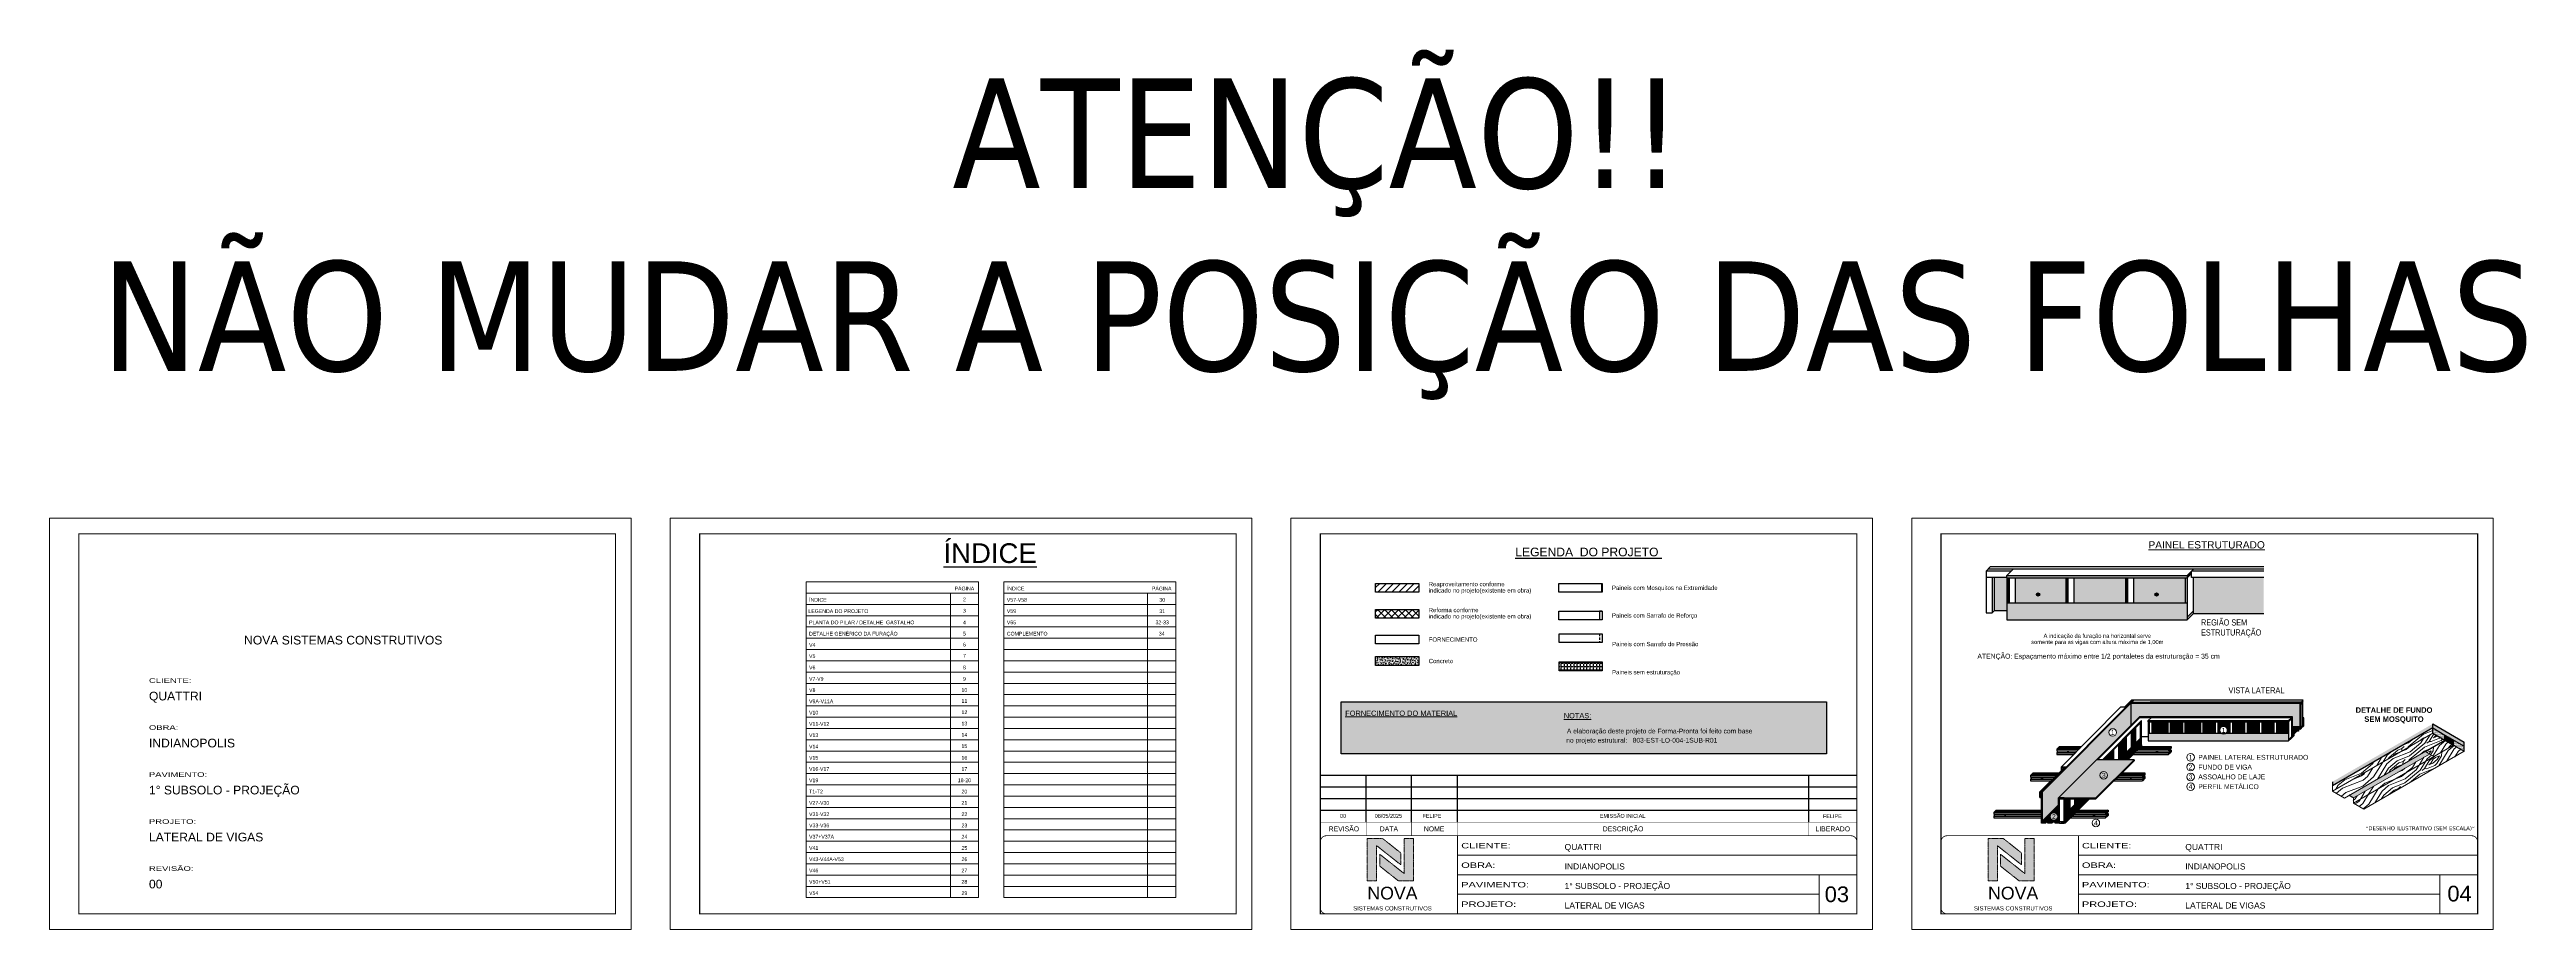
# Model space of a CAD drawing. Header units: millimetres. Extents: x 2921 to 9246, y 316 to 11751.
# Drawn here: x 2921 to 9246, y 9505 to 11751 of the extents above; entities that cross this region are included whole.
import ezdxf
from ezdxf.enums import TextEntityAlignment as Align

# ---------------------------------------------------------------- set-up
doc = ezdxf.new("R2010")
doc.units = ezdxf.units.MM
for name, pattern in [('CONTINUO', [0]), ('DASHED', [0.75, 0.5, -0.25]), ('HIDDEN', [9.525, 6.35, -3.175])]:
    doc.linetypes.add(name, pattern=pattern)
for name, color, linetype, lineweight in [('CARIMBO', 255, 'Continuous', 9), ('CARIMBO-LEGENDA', 75, 'Continuous', 15), ('Demarcação 1', 251, 'Continuous', 9), ('Folhas', 255, 'Continuous', 9), ('fundo', 100, 'Continuous', 9), ('Madeira', 126, 'Continuous', 18), ('REAPROVEITAMENTO', 251, 'Continuous', 9), ('SARRAFO DE PRESSAO', 251, 'DASHED', 9)]:
    doc.layers.add(name, color=color, linetype=linetype, lineweight=lineweight)
for name, color, linetype in [('COTA', 241, 'Continuous'), ('Hachura', 253, 'Continuous'), ('HACHURA MADEIRAS', 1, 'Continuous'), ('material do compensado', 7, 'Continuous'), ('Painéis', 200, 'Continuous'), ('SARR_2.2x7', 40, 'Continuous'), ('texto', 7, 'Continuous')]:
    doc.layers.add(name, color=color, linetype=linetype)
doc.layers.add('Demarcação 2', color=7, linetype='Continuous', lineweight=9, true_color=0xe0e0e0)
doc.styles.add('arial', font='arial.ttf')
doc.styles.add('CESAR1', font='arial.ttf', dxfattribs={"oblique": 15})
doc.styles.add('ROMANC', font='techb___.ttf', dxfattribs={"height": 2.5})
doc.styles.add('stylellllll', font='verdana.ttf', dxfattribs={"height": 2})
doc.styles.add('TAHOMA', font='tahoma.ttf')
doc.styles.add('Tecnologia', font='')
doc.styles.add('texto', font='ARIALN.TTF')
doc.styles.get('Tecnologia').set_extended_font_data('Forgotten Futurist')
pattern_1 = [(45, (5468.635, 58193.8157), (0.99436891, 3.64601934), [4.6875, -0.9375, 0, -0.9375])]
pattern_2 = [(355, (-40658.04, 7156.97), (111.07494, 93.20294), [5.12645, -97.40264]), (85, (-40614.06, 7189.14), (-93.20294, 111.07494), [10.2529, -92.27619]), (40, (-40635.38, 7180.716), (8.936, 102.13894), [7.24881, -21.74642, 7.24881, -14.497615, 50.751904, -43.50449]), (40, (-40663.59, 7152.31), (8.936, 102.13894), [7.24983, -14.49967, 7.24983, -115.99871]), (40, (-40626.95, 7159.395), (8.936, 102.13894), [7.24983, -137.7482]), (40, (-40617.184, 7153.394), (8.936, 102.13894), [7.24983, -137.7482]), (40, (-40631.61, 7164.95), (8.936, 102.13894), [7.24983, -137.7482]), (40, (-40636.27, 7170.5), (8.936, 102.13894), [14.49967, -130.49838]), (40, (-40604.035, 7244.87), (8.936, 102.13894), [14.49967, -130.49838]), (40, (-40646.04, 7176.5), (8.936, 102.13894), [28.99933, -115.99871]), (40, (-40650.7, 7182.06), (8.936, 102.13894), [28.99933, -115.99871]), (40, (-40581.63, 7206.89), (8.936, 102.13894), [28.99933, -115.99871]), (40, (-40654.91, 7192.72), (8.936, 102.13894), [21.7497, -123.24834]), (40, (-40674, 7209.826), (8.936, 102.13894), [21.7497, -123.24834]), (40, (-40664.68, 7198.72), (8.936, 102.13894), [21.7497, -123.24834]), (40, (-40595.61, 7223.55), (8.936, 102.13894), [36.24951, -108.74853]), (40, (-40605.375, 7229.55), (8.936, 102.13894), [36.24951, -108.74853]), (40, (-40597.395, 7203.12), (8.936, 102.13894), [50.74931, -94.24873]), (21.56505, (-40646.93, 7166.29), (102.138945, -8.936), [11.4631, -217.79893]), (21.56505, (-40623.824, 7195.144), (102.138945, -8.936), [11.4631, -217.79893]), (21.56505, (-40629.824, 7185.377), (102.138945, -8.936), [11.4631, -217.79893]), (21.56505, (-40652.933, 7156.52), (102.138945, -8.936), [22.9262, -206.33583]), (21.56505, (-40628.484, 7200.697), (102.138945, -8.936), [34.3893, -194.87273]), (21.56505, (-40638.25, 7206.7), (102.138945, -8.936), [45.8524, -183.40963]), (21.56505, (-40648.02, 7212.7), (102.138945, -8.936), [45.8524, -183.40963]), (21.56505, (-40660.66, 7244.68), (102.138945, -8.936), [45.8524, -183.40963]), (21.56505, (-40661.55, 7234.467), (102.138945, -8.936), [57.3155, -171.94653]), (21.56505, (-40657.34, 7223.806), (102.138945, -8.936), [57.3155, -171.94653]), (58.43495, (-40625.164, 7179.823), (8.936, 102.138945), [11.4631, -217.79893]), (58.43495, (-40641.38, 7170.95), (8.936, 102.138945), [11.4631, -217.79893]), (58.43495, (-40658.04, 7156.97), (8.936, 102.138945), [22.9262, -206.33583]), (58.43495, (-40626.058, 7169.61), (8.936, 102.138945), [22.9262, -206.33583]), (58.43495, (-40668.7, 7152.755), (8.936, 102.138945), [34.3893, -194.87273]), (58.43495, (-40678.914, 7153.65), (8.936, 102.138945), [45.8524, -183.40963]), (58.43495, (-40586.542, 7150.714), (8.936, 102.138945), [45.8524, -183.40963]), (58.43495, (-40621.397, 7164.055), (8.936, 102.138945), [45.8524, -183.40963]), (58.43495, (-40601.863, 7152.054), (8.936, 102.138945), [57.3155, -171.94653]), (58.43495, (-40611.63, 7158.055), (8.936, 102.138945), [57.3155, -171.94653])]
pattern_3 = [(0, (-29765.5226, -596.9827), (0.82275303, 1.645506056), [0, -1.645506056])]

# ---------------------------------------------------------------- blocks, each defined once
blk = doc.blocks.new('A$C64660E27')
at = {"layer": 'COTA', "true_color": 0x1a1a1a}
h = blk.add_hatch(color=250, dxfattribs=at)
h.dxf.hatch_style = 1
h.paths.add_polyline_path([(185.4, -11.6), (142.4, -11.6), (142.4, -131.6), (168.8, -131.6), (168.8, -32.2), (237.7, -86.7), (237.7, -53)])
at = {"layer": 'COTA'}
h = blk.add_hatch(color=20, dxfattribs=at)
h.dxf.hatch_style = 1
h.paths.add_polyline_path([(273, -11.4), (246.6, -11.4), (246.6, -111.1), (177.7, -56.6), (177.7, -90.2), (230, -131.6), (273, -131.6)])
for p, q in [((142.4, -131.6), (142.4, -11.6)), ((142.4, -11.6), (185.4, -11.6)), ((168.8, -32.2), (237.7, -86.7)), ((168.8, -131.6), (168.8, -32.2)), ((246.6, -111.1), (177.7, -56.6)), ((177.7, -90.2), (177.7, -56.6)), ((185.4, -11.6), (237.7, -53)), ((237.7, -86.7), (237.7, -53)), ((273, -11.4), (246.6, -11.4)), ((246.6, -111.1), (246.6, -11.4)), ((273, -11.4), (273, -131.6)), ((142.4, -131.6), (168.8, -131.6)), ((230, -131.6), (177.7, -90.2)), ((273, -131.6), (230, -131.6))]:
    blk.add_line(p, q)
at = {"layer": 'CARIMBO-LEGENDA', "color": 7, "linetype": 'Continuous', "style": 'arial'}
blk.add_text('SISTEMAS CONSTRUTIVOS', height=12, dxfattribs=at).set_placement((102.5, -216))
at = {"layer": 'CARIMBO-LEGENDA', "color": 7, "linetype": 'Continuous', "ltscale": 100, "style": 'arial'}
blk.add_text('NOVA', height=36, dxfattribs=at).set_placement((142.4, -184.8))
blk = doc.blocks.new('9999999999')
at = {"color": 30, "linetype": 'CONTINUO'}
for p, q in [((98564.6, 34230.2), (98564.6, 34429.4)), ((98564.6, 34379.6), (99584, 34379.6)), ((98564.6, 34329.8), (99488, 34329.8)), ((99584, 34329.8), (99488, 34329.8)), ((99488, 34329.8), (99488, 34230.2)), ((98564.6, 34280), (99488, 34280))]:
    blk.add_line(p, q, dxfattribs=at)
at = {"color": 30, "linetype": 'CONTINUO', "const_width": 2}
blk.add_lwpolyline([(99584, 34230.2), (99584, 34414.4, 0.414214), (99569, 34429.4), (98229, 34429.4, 0.414214), (98214, 34414.4), (98214, 34245.2, 0.414214), (98229, 34230.2), (99584, 34230.2)], format="xyb", dxfattribs=at)
at = {"layer": 'Folhas'}
blk.add_lwpolyline([(98139, 34190.2), (99624, 34190.2), (99624, 35240.2), (98139, 35240.2)], close=True, dxfattribs=at)
at = {"layer": 'Folhas', "color": 30, "const_width": 3}
blk.add_lwpolyline([(98214, 34230.2), (99584, 34230.2), (99584, 35200.2), (98214, 35200.2)], close=True, dxfattribs=at)
at = {"xscale": 0.9, "yscale": 0.9, "zscale": 0.9}
blk.add_blockref('A$C64660E27', (98205.8, 34433.1), dxfattribs=at)
at = {"color": 7, "linetype": 'Continuous', "ltscale": 5, "style": 'arial'}
for s, height, p in [('QUATTRI', 15.48, (98837.7, 34393.1)), ('INDIANOPOLIS', 15.483, (98837.7, 34343.3)), ('1° SUBSOLO - PROJEÇÃO', 15.483, (98837.7, 34293.5)), ('LATERAL DE VIGAS', 15.483, (98837.7, 34243.7))]:
    blk.add_text(s, height=height, dxfattribs=at).set_placement(p)
at = {"layer": 'Folhas', "color": 7, "style": 'Tecnologia', "width": 1.5}
for s, p in [('CLIENTE:', (98573.7, 34397.2)), ('OBRA:', (98573.7, 34347.3)), ('PAVIMENTO:', (98573.7, 34297.5)), ('PROJETO:', (98573.7, 34247.7))]:
    blk.add_text(s, height=14, dxfattribs=at).set_placement(p)

msp = doc.modelspace()

# ---------------------------------------------------------------- hatches: boundary and pattern name
at = {"linetype": 'ByBlock', "ltscale": 2}
for points in [[(7919.31, 10338.18), (7924.63, 10338.18), (7924.63, 10401.78), (7919.31, 10401.78)], [(8379.47, 10408.27), (7919.42, 10408.27), (7919.42, 10401.89), (8379.47, 10401.89)], [(8069.49, 10338.18), (8074.81, 10338.18), (8074.82, 10401.78), (8069.49, 10401.78)], [(8260.55, 9990.79), (8260.55, 9993.27), (8207.15, 9939.87), (8207.15, 9937.98), (8207.74, 9937.98)], [(8237.1, 9969.82), (8239.45, 9972.18), (8239.45, 10011.47), (8237.1, 10009.12)], [(8260.44, 9990.68), (8262.79, 9993.04), (8262.79, 10034.48), (8260.44, 10032.12)], [(8280.09, 10005.92), (8282.53, 10005.92), (8282.53, 10034.64), (8280.09, 10034.64)], [(8327.37, 10005.92), (8329.81, 10005.92), (8329.81, 10034.64), (8327.37, 10034.64)], [(8364.9, 10005.92), (8367.34, 10005.92), (8367.34, 10034.64), (8364.9, 10034.64)], [(8410.83, 10005.92), (8413.27, 10005.92), (8413.27, 10034.64), (8410.83, 10034.64)], [(8448.37, 10005.92), (8450.8, 10005.92), (8450.8, 10034.64), (8448.37, 10034.64)], [(8485.9, 10005.92), (8488.34, 10005.92), (8488.34, 10034.64), (8485.9, 10034.64)], [(8523.43, 10005.92), (8525.87, 10005.92), (8525.87, 10034.64), (8523.43, 10034.64)], [(8560.97, 10005.92), (8563.4, 10005.92), (8563.4, 10034.64), (8560.97, 10034.64)], [(8598.5, 10005.92), (8600.94, 10005.92), (8600.94, 10034.64), (8598.5, 10034.64)], [(8636.03, 10005.92), (8638.47, 10005.92), (8638.47, 10034.64), (8636.03, 10034.64)], [(8677.36, 10044.62), (8675.34, 10044.62), (8675.34, 10042.38)], [(8207.04, 9978.73), (8204.69, 9976.38), (8204.69, 9937.88), (8207.04, 9937.88)], [(8109.88, 9837.85), (8107.31, 9837.85), (8065.86, 9796.4), (8068.42, 9796.4)], [(8092.67, 9823.21), (8095.02, 9825.56), (8095.02, 9837.75), (8092.67, 9837.75)]]:
    msp.add_hatch(color=256, dxfattribs=at).paths.add_polyline_path(points)
for points in [[(8221.87, 10338.18), (8227.2, 10338.18), (8227.2, 10401.89), (8221.87, 10401.89)], [(8390.82, 10413.14), (8390.82, 10419.52), (8379.47, 10408.26), (8379.47, 10401.89)], [(8652.56, 10003.98), (8646.58, 9998.05), (8646.58, 9993.86), (8652.56, 9999.79)], [(8667.73, 10014.83), (8667.73, 10019.03), (8663.5, 10014.83), (8663.5, 10010.64)], [(8007.34, 9856.01), (8003.67, 9856.01), (8003.67, 9841.15), (8007.34, 9841.15)]]:
    msp.add_hatch(color=256).paths.add_polyline_path(points)
h = msp.add_hatch(color=256)
h.paths.add_polyline_path([(8379.47, 10301.64), (8379.47, 10295.26), (8395.7, 10311.35), (8395.7, 10317.73)])
h.paths.add_polyline_path([(8374.15, 10338.18), (8379.47, 10338.18), (8379.47, 10401.89), (8374.15, 10401.89)])
at = {"linetype": 'Continuous', "ltscale": 1.5}
h = msp.add_hatch(dxfattribs=at)
h.set_pattern_fill('ANSI36', color=256, scale=15, style=0)
h.set_pattern_definition(pattern_1)
h.paths.add_polyline_path([(8051.1, 9969.31), (8048.6, 9966.8), (8105.16, 9966.8), (8107.65, 9969.31)])
h = msp.add_hatch(dxfattribs=at)
h.set_pattern_fill('ANSI36', color=256, scale=15, style=0)
h.set_pattern_definition(pattern_1)
h.paths.add_polyline_path([(8336.79, 9969.31), (8259.06, 9969.31), (8256.56, 9966.8), (8334.29, 9966.8)])
h.paths.add_polyline_path([(8336.79, 9969.31), (8334.29, 9966.8), (8334.29, 9953.19), (8336.79, 9955.69)])
h = msp.add_hatch(dxfattribs=at)
h.set_pattern_fill('ANSI36', color=256, scale=15, style=0)
h.set_pattern_definition(pattern_1)
h.paths.add_polyline_path([(7984.12, 9901.94), (7981.62, 9899.43), (8038.18, 9899.43), (8040.68, 9901.94)])
h = msp.add_hatch(dxfattribs=at)
h.set_pattern_fill('ANSI36', color=256, scale=15, style=0)
h.set_pattern_definition(pattern_1)
h.paths.add_polyline_path([(8269.81, 9901.94), (8267.31, 9899.43), (8267.31, 9885.82), (8269.81, 9888.32)])
h.paths.add_polyline_path([(8210.81, 9901.94), (8208.3, 9899.43), (8267.31, 9899.43), (8269.81, 9901.94)])
h = msp.add_hatch(dxfattribs=at)
h.set_pattern_fill('ANSI36', color=256, scale=15, style=0)
h.set_pattern_definition(pattern_1)
h.paths.add_polyline_path([(7890.05, 9807.31), (7887.54, 9804.81), (7995.02, 9804.81), (7995.02, 9807.31)])
h = msp.add_hatch(dxfattribs=at)
h.set_pattern_fill('ANSI36', color=256, scale=15, style=0)
h.set_pattern_definition(pattern_1)
h.paths.add_polyline_path([(8175.74, 9807.31), (8173.23, 9804.81), (8173.23, 9791.19), (8175.74, 9793.7)])
h.paths.add_polyline_path([(8099.64, 9807.31), (8097.13, 9804.81), (8173.23, 9804.81), (8175.74, 9807.31)])
at = {"linetype": 'ByBlock', "ltscale": 2}
h = msp.add_hatch(color=256, dxfattribs=at)
h.paths.add_polyline_path([(8018.12, 9779.02), (8009.9, 9779.02), (8009.9, 9776.1), (8018.12, 9776.1)])
h.paths.add_polyline_path([(8034.42, 9779.02), (8023.63, 9779.02), (8023.63, 9776.1), (8034.42, 9776.1)])
h.paths.add_polyline_path([(8050.97, 9779.02), (8042.75, 9779.02), (8042.75, 9776.1), (8050.97, 9776.1)])
at = {"layer": 'COTA', "linetype": 'Continuous', "ltscale": 200}
h = msp.add_hatch(dxfattribs=at)
h.set_pattern_fill('AR-CONC', color=256, scale=0.9)
h.set_pattern_definition([(50, (-97515.5166, -24655.578), (6.45534164, -0.56476921), [0.675, -7.425]), (355, (-97515.5166, -24655.578), (-1.248762, 6.7697292), [0.54, -5.94]), (100.4514445, (-97514.979, -24655.625), (5.20657962, 6.20495992), [0.57366173, -6.310279]), (46.1842, (-97515.517, -24653.778), (9.605172, -1.4896735), [1.0125, -11.1375]), (96.6356355, (-97514.716, -24653.902), (8.4119575, 8.7670674), [0.8604931, -9.4654238]), (351.184164, (-97515.517, -24653.778), (8.4119575, 8.7670674), [0.81, -8.91]), (21, (-97514.6166, -24654.228), (5.37216347, -3.62357002), [0.675, -7.425]), (326, (-97514.6166, -24654.228), (2.189838, 6.5263504), [0.54, -5.94]), (71.451445, (-97514.169, -24654.53), (7.5620014, 2.90278038), [0.5736617, -6.310279]), (37.5, (-97515.5166, -24655.5779), (0.1094387, 2.996044684), [0, -5.868, 0, -6.03, 0, -5.9625]), (7.5, (-97515.5166, -24655.578), (2.36762584, 3.54970541), [0, -3.438, 0, -5.733, 0, -2.2725]), (327.5, (-97517.5236, -24655.5779), (4.804401926, -0.202993846), [0, -2.25, 0, -7.02, 0, -9.315]), (317.5, (-97518.4236, -24655.578), (5.24867552, 0.90094484), [0, -2.925, 0, -4.662, 0, -6.615])])
h.paths.add_polyline_path([(6417.8, 10178.75), (6417.8, 10201), (6307.23, 10201), (6307.23, 10178.75)])
at = {"layer": 'Demarcação 1'}
h = msp.add_hatch(color=256, dxfattribs=at)
h.paths.add_polyline_path([(8029.63, 9792.92, 1), (8048.99, 9792.92, 1)], flags=17)
h.paths.add_polyline_path([(8050.97, 9840.62), (8236.01, 10025.66), (8236.01, 10082.13), (8236.01, 10082.13), (8009.9, 9856.02), (8009.9, 9781.59), (8050.97, 9822.65)])
h.paths.add_polyline_path([(8179.83, 10007.45, -1), (8199.18, 10007.45, -1)], flags=16)
h.paths.add_polyline_path([(8031.43, 9783.66), (8047.19, 9783.66), (8047.19, 9802.22), (8031.43, 9802.22)], flags=24)
h.paths.add_polyline_path([(8181.63, 9998.2), (8197.38, 9998.2), (8197.38, 10016.76), (8181.63, 10016.76)], flags=24)
for points in [[(8236.01, 10025.66), (8257.95, 10047.6), (8648.52, 10047.6), (8648.52, 10021.97), (8667.73, 10021.97), (8667.73, 10082.13), (8236.01, 10082.13)], [(8648.52, 10021.97), (8648.52, 10002.92), (8667.73, 10021.97)]]:
    msp.add_hatch(color=256, dxfattribs=at).paths.add_polyline_path(points)
h = msp.add_hatch(color=256, dxfattribs=at)
h.paths.add_polyline_path([(8009.9, 9781.59), (8050.97, 9781.59), (8050.97, 9822.65)])
h.paths.add_polyline_path([(8029.63, 9792.92, -1), (8048.99, 9792.92, -1)], flags=16)
h.paths.add_polyline_path([(8031.43, 9783.66), (8047.19, 9783.66), (8047.19, 9802.22), (8031.43, 9802.22)], flags=24)
at = {"layer": 'Demarcação 2'}
for points in [[(7919.42, 10401.89), (7919.42, 10401.89), (7919.42, 10401.89), (7919.42, 10402.95), (7886.42, 10402.95), (7886.42, 10317.73), (7919.42, 10317.73)], [(7940.97, 10338.18), (8069.6, 10338.18), (8069.6, 10401.89), (7940.97, 10401.89)], [(8091.15, 10338.18), (8221.87, 10338.18), (8221.87, 10401.89), (8091.15, 10401.89)], [(8395.7, 10402.95), (8395.7, 10311.35), (8574.98, 10311.35), (8574.98, 10402.95)], [(8379.47, 10338.18), (7919.42, 10338.18), (7919.42, 10301.64), (7919.42, 10295.26), (8379.47, 10295.26)], [(8207.15, 9939.87), (8224.89, 9957.61), (8224.89, 9996.57), (8207.15, 9978.83)], [(8239.56, 9972.28), (8248.23, 9980.95), (8248.23, 10019.91), (8239.56, 10011.24)], [(8638.58, 10005.92), (8478.91, 10005.92, -0.3830345), (8465.98, 10005.92), (8280.2, 10005.92), (8280.2, 9985.92), (8638.58, 9985.92)], [(8290.06, 10005.92), (8327.47, 10005.92), (8327.47, 10034.74), (8290.06, 10034.74)], [(8337.34, 10005.92), (8365.01, 10005.92), (8365.01, 10034.74), (8337.34, 10034.74)], [(8374.87, 10005.92), (8410.94, 10005.92), (8410.94, 10034.74), (8374.87, 10034.74)], [(8420.81, 10005.92), (8448.47, 10005.92), (8448.47, 10034.74), (8420.81, 10034.74)], [(8495.87, 10005.92), (8523.54, 10005.92), (8523.54, 10034.74), (8495.87, 10034.74)], [(8533.41, 10005.92), (8561.07, 10005.92), (8561.07, 10034.74), (8533.41, 10034.74)], [(8570.94, 10005.92), (8598.61, 10005.92), (8598.61, 10034.74), (8570.94, 10034.74)], [(8608.47, 10005.92), (8636.14, 10005.92), (8636.14, 10034.74), (8608.47, 10034.74)], [(8166.3, 9937.98), (8192.48, 9937.98), (8192.48, 9964.16)], [(8262.9, 9976.06), (8262.9, 9993.14), (8207.74, 9937.98), (8227.74, 9937.98), (8262.89, 9973.14)], [(8068.21, 9798.75), (8080.46, 9811), (8080.46, 9837.85), (8068.21, 9837.85)], [(8130.18, 9837.85), (8124.69, 9837.85), (8109.88, 9837.85), (8068.42, 9796.4), (8068.42, 9776.1)], [(8095.13, 9825.67), (8107.31, 9837.85), (8095.13, 9837.85)]]:
    msp.add_hatch(color=256, dxfattribs=at).paths.add_polyline_path(points)
h = msp.add_hatch(color=256, dxfattribs=at)
h.paths.add_polyline_path([(8297.2, 10359.71, -1), (8305.56, 10359.71, -1)], flags=16)
h.paths.add_polyline_path([(8243.42, 10338.18), (8374.15, 10338.18), (8374.15, 10401.89), (8243.42, 10401.89)])
h = msp.add_hatch(color=8, dxfattribs=at)
h.set_gradient(color1=(112, 112, 112), one_color=1, tint=1, name='SPHERICAL')
h.paths.add_polyline_path([(6219.3, 10085.61), (7458.25, 10085.61), (7458.25, 9952.59), (6219.3, 9952.59)])
h = msp.add_hatch(color=256, dxfattribs=at)
h.paths.add_polyline_path([(8482.12, 10013.12, -1), (8462.77, 10013.12, -1)], flags=16)
h.paths.add_polyline_path([(8464.57, 10003.87), (8480.32, 10003.87), (8480.32, 10022.42), (8464.57, 10022.42)], flags=24)
h.paths.add_polyline_path([(8458.34, 10005.92), (8486.01, 10005.92), (8486.01, 10034.74), (8458.34, 10034.74)])
h = msp.add_hatch(color=256, dxfattribs=at)
h.paths.add_polyline_path([(8050.97, 9840.62), (8053.54, 9840.62), (8065.86, 9840.62), (8146.61, 9840.62), (8243.97, 9937.98), (8148.33, 9937.98)])
h.paths.add_polyline_path([(8158.71, 9888.6), (8174.57, 9888.6), (8174.57, 9907.49), (8158.71, 9907.49)], flags=24)
at = {"layer": 'fundo'}
h = msp.add_hatch(color=252, dxfattribs=at)
h.dxf.hatch_style = 1
h.paths.add_polyline_path([(8750.62, 9881.64), (8750.62, 9870.98), (9006.77, 10018.87), (9006.77, 10029.52)])
h = msp.add_hatch(color=252, dxfattribs=at)
h.dxf.hatch_style = 1
h.paths.add_polyline_path([(9037.85, 10011.58), (9006.77, 10029.52), (9006.77, 10018.87), (9037.85, 10000.93), (9087.18, 9972.44), (9087.18, 9983.1)])
h = msp.add_hatch(color=252, dxfattribs=at)
h.dxf.hatch_style = 1
h.paths.add_polyline_path([(8998.14, 9952.13), (8987.77, 9958.11), (8987.77, 9958.99), (8792.98, 9846.53), (8803.9, 9840.22)])
at = {"layer": 'Hachura'}
h = msp.add_hatch(dxfattribs=at)
h.set_pattern_fill('ANGLE', color=256, scale=30)
h.set_pattern_definition([(0, (-97515.517, -24655.578), (0, 8.25), [6, -2.25]), (90, (-97515.517, -24655.578), (-8.25, 5e-16), [6, -2.25])])
h.paths.add_polyline_path([(6886.13, 10165.14), (6886.13, 10187.39), (6775.56, 10187.39), (6775.56, 10165.14)])
at = {"layer": 'HACHURA MADEIRAS'}
h = msp.add_hatch(dxfattribs=at)
h.set_pattern_fill('DOTS', scale=1.036539)
h.set_pattern_definition(pattern_3)
h.paths.add_polyline_path([(9037.85, 9987.9), (9037.85, 10000.93), (9006.77, 10018.87), (9006.77, 10005.85)])
h = msp.add_hatch(dxfattribs=at)
h.set_pattern_fill('DOTS', scale=1.036539)
h.set_pattern_definition(pattern_3)
h.paths.add_polyline_path([(9038.61, 10000.49), (9038.61, 9987.46), (9059.74, 9975.26), (9059.74, 9988.28)])
h = msp.add_hatch(dxfattribs=at)
h.set_pattern_fill('DOTS', scale=1.036539)
h.set_pattern_definition(pattern_3)
h.paths.add_polyline_path([(9060.04, 9988.11), (9060.04, 9975.09), (9087.18, 9959.42), (9087.18, 9972.44)])
at = {"layer": 'Madeira'}
h = msp.add_hatch(dxfattribs=at)
h.set_pattern_fill('PATRON00077', color=256, scale=102.529099, angle=355, pattern_type=2)
h.set_pattern_definition(pattern_2)
h.paths.add_polyline_path([(8750.62, 9870.98), (8750.62, 9857.96), (9006.77, 10005.85), (9006.77, 10018.87)])
h = msp.add_hatch(dxfattribs=at)
h.set_pattern_fill('PATRON00077', color=256, scale=102.529099, angle=355, pattern_type=2)
h.set_pattern_definition([(355, (-9555.52, -62083.6), (111.07494, 93.20294), [5.12645, -97.40264]), (85, (-9511.54, -62051.43), (-93.20294, 111.07494), [10.25291, -92.27619]), (40, (-9532.86, -62059.85), (8.936, 102.138945), [7.248807, -21.74642, 7.248807, -14.497615, 50.751904, -43.504487]), (40, (-9561.075, -62088.26), (8.936, 102.138945), [7.24983, -14.499665, 7.24983, -115.99871]), (40, (-9524.43, -62081.175), (8.936, 102.138945), [7.24983, -137.74821]), (40, (-9514.666, -62087.175), (8.936, 102.138945), [7.24983, -137.74821]), (40, (-9529.09, -62075.62), (8.936, 102.138945), [7.24983, -137.74821]), (40, (-9533.75, -62070.07), (8.936, 102.138945), [14.49967, -130.49838]), (40, (-9501.52, -61995.7), (8.936, 102.138945), [14.49967, -130.49838]), (40, (-9543.52, -62064.07), (8.936, 102.138945), [28.99933, -115.99871]), (40, (-9548.18, -62058.51), (8.936, 102.138945), [28.99933, -115.99871]), (40, (-9479.11, -62033.68), (8.936, 102.138945), [28.99933, -115.99871]), (40, (-9552.394, -62047.85), (8.936, 102.138945), [21.7497, -123.24834]), (40, (-9571.48, -62030.744), (8.936, 102.138945), [21.7497, -123.24834]), (40, (-9562.16, -62041.85), (8.936, 102.138945), [21.7497, -123.24834]), (40, (-9493.09, -62017.02), (8.936, 102.138945), [36.24951, -108.74853]), (40, (-9502.86, -62011.02), (8.936, 102.138945), [36.24951, -108.74853]), (40, (-9494.88, -62037.446), (8.936, 102.138945), [50.74931, -94.24873]), (21.56505, (-9544.414, -62074.28), (102.138945, -8.936), [11.4631, -217.79893]), (21.56505, (-9521.306, -62045.426), (102.138945, -8.936), [11.4631, -217.79893]), (21.56505, (-9527.306, -62055.193), (102.138945, -8.936), [11.4631, -217.79893]), (21.56505, (-9550.415, -62084.048), (102.138945, -8.936), [22.9262, -206.33583]), (21.56505, (-9525.966, -62039.872), (102.138945, -8.936), [34.3893, -194.87273]), (21.56505, (-9535.733, -62033.87), (102.138945, -8.936), [45.8524, -183.40963]), (21.56505, (-9545.5, -62027.87), (102.138945, -8.936), [45.8524, -183.40963]), (21.56505, (-9558.14, -61995.89), (102.138945, -8.936), [45.8524, -183.40963]), (21.56505, (-9559.034, -62006.103), (102.138945, -8.936), [57.31551, -171.94653]), (21.56505, (-9554.82, -62016.764), (102.138945, -8.936), [57.31551, -171.94653]), (58.43495, (-9522.646, -62060.747), (8.936, 102.138945), [11.4631, -217.79893]), (58.43495, (-9538.86, -62069.62), (8.936, 102.138945), [11.4631, -217.79893]), (58.43495, (-9555.52, -62083.6), (8.936, 102.138945), [22.9262, -206.33583]), (58.43495, (-9523.54, -62070.96), (8.936, 102.138945), [22.9262, -206.33583]), (58.43495, (-9566.182, -62087.814), (8.936, 102.138945), [34.3893, -194.87273]), (58.43495, (-9576.396, -62086.92), (8.936, 102.138945), [45.8524, -183.40963]), (58.43495, (-9484.024, -62089.856), (8.936, 102.138945), [45.8524, -183.40963]), (58.43495, (-9518.88, -62076.515), (8.936, 102.138945), [45.8524, -183.40963]), (58.43495, (-9499.345, -62088.516), (8.936, 102.138945), [57.31551, -171.94653]), (58.43495, (-9509.112, -62082.515), (8.936, 102.138945), [57.31551, -171.94653])])
h.paths.add_polyline_path([(8750.62, 9857.96), (8781.7, 9840.02), (9037.85, 9987.9), (9006.77, 10005.85)])
h = msp.add_hatch(dxfattribs=at)
h.set_pattern_fill('PATRON00077', color=256, scale=102.529099, angle=355, pattern_type=2)
h.set_pattern_definition(pattern_2)
h.paths.add_polyline_path([(9009.27, 9945.7), (8997.99, 9952.21), (8803.83, 9840.18), (8803.9, 9827.2)])
h = msp.add_hatch(dxfattribs=at)
h.set_pattern_fill('PATRON00077', color=256, scale=102.529099, angle=355, pattern_type=2)
h.set_pattern_definition(pattern_2)
h.paths.add_polyline_path([(8831.05, 9811.54), (9087.18, 9959.42), (9060.04, 9975.09), (8804, 9827.26)])
h = msp.add_hatch(dxfattribs=at)
h.set_pattern_fill('PATRON00077', color=256, scale=102.529099, angle=355, pattern_type=2)
h.set_pattern_definition([(355, (-40680, 7169.71), (111.07494, 93.20294), [5.12645, -97.40264]), (85, (-40636.02, 7201.88), (-93.20294, 111.07494), [10.2529, -92.27619]), (40, (-40657.34, 7193.456), (8.936, 102.13894), [7.24881, -21.74642, 7.24881, -14.497615, 50.751904, -43.50449]), (40, (-40685.56, 7165.05), (8.936, 102.13894), [7.24983, -14.49967, 7.24983, -115.99871]), (40, (-40648.915, 7172.134), (8.936, 102.13894), [7.24983, -137.7482]), (40, (-40639.15, 7166.134), (8.936, 102.13894), [7.24983, -137.7482]), (40, (-40653.575, 7177.69), (8.936, 102.13894), [7.24983, -137.7482]), (40, (-40658.236, 7183.24), (8.936, 102.13894), [14.49967, -130.49838]), (40, (-40626, 7257.61), (8.936, 102.13894), [14.49967, -130.49838]), (40, (-40668, 7189.24), (8.936, 102.13894), [28.99933, -115.99871]), (40, (-40672.66, 7194.796), (8.936, 102.13894), [28.99933, -115.99871]), (40, (-40603.59, 7219.63), (8.936, 102.13894), [28.99933, -115.99871]), (40, (-40676.876, 7205.46), (8.936, 102.13894), [21.7497, -123.24834]), (40, (-40695.96, 7222.565), (8.936, 102.13894), [21.7497, -123.24834]), (40, (-40686.64, 7211.46), (8.936, 102.13894), [21.7497, -123.24834]), (40, (-40617.57, 7236.29), (8.936, 102.13894), [36.24951, -108.74853]), (40, (-40627.34, 7242.29), (8.936, 102.13894), [36.24951, -108.74853]), (40, (-40619.36, 7215.86), (8.936, 102.13894), [50.74931, -94.24873]), (21.56505, (-40668.896, 7179.03), (102.138945, -8.936), [11.4631, -217.79893]), (21.56505, (-40645.79, 7207.883), (102.138945, -8.936), [11.4631, -217.79893]), (21.56505, (-40651.79, 7198.116), (102.138945, -8.936), [11.4631, -217.79893]), (21.56505, (-40674.897, 7169.26), (102.138945, -8.936), [22.9262, -206.33583]), (21.56505, (-40650.45, 7213.437), (102.138945, -8.936), [34.3893, -194.87273]), (21.56505, (-40660.215, 7219.437), (102.138945, -8.936), [45.8524, -183.40963]), (21.56505, (-40669.98, 7225.44), (102.138945, -8.936), [45.8524, -183.40963]), (21.56505, (-40682.62, 7257.42), (102.138945, -8.936), [45.8524, -183.40963]), (21.56505, (-40683.516, 7247.206), (102.138945, -8.936), [57.3155, -171.94653]), (21.56505, (-40679.302, 7236.545), (102.138945, -8.936), [57.3155, -171.94653]), (58.43495, (-40647.13, 7192.56), (8.936, 102.138945), [11.4631, -217.79893]), (58.43495, (-40663.343, 7183.69), (8.936, 102.138945), [11.4631, -217.79893]), (58.43495, (-40680.004, 7169.71), (8.936, 102.138945), [22.9262, -206.33583]), (58.43495, (-40648.02, 7182.35), (8.936, 102.138945), [22.9262, -206.33583]), (58.43495, (-40690.665, 7165.495), (8.936, 102.138945), [34.3893, -194.87273]), (58.43495, (-40700.88, 7166.39), (8.936, 102.138945), [45.8524, -183.40963]), (58.43495, (-40608.507, 7163.453), (8.936, 102.138945), [45.8524, -183.40963]), (58.43495, (-40643.36, 7176.794), (8.936, 102.138945), [45.8524, -183.40963]), (58.43495, (-40623.827, 7164.793), (8.936, 102.138945), [57.3155, -171.94653]), (58.43495, (-40633.595, 7170.794), (8.936, 102.138945), [57.3155, -171.94653])])
h.paths.add_polyline_path([(9008.91, 9945.91), (9059.74, 9975.26), (9038.08, 9987.83), (8987.77, 9958.11)])
at = {"layer": 'REAPROVEITAMENTO'}
h = msp.add_hatch(dxfattribs=at)
h.set_pattern_fill('ANSI31', color=256, scale=100, style=0)
h.set_pattern_definition([(45, (7357.509, 13566.635), (-8.838835, 8.838835), [])])
h.paths.add_polyline_path([(6307.23, 10387.85), (6307.23, 10365.6), (6417.8, 10365.6), (6417.8, 10387.85)])
h = msp.add_hatch(dxfattribs=at)
h.set_pattern_fill('ANSI37', color=256, scale=100, style=0)
h.set_pattern_definition([(45, (-93548.508, -24451.102), (-8.8388348, 8.8388348), []), (135, (-93548.508, -24451.102), (-8.8388348, -8.8388348), [])])
h.paths.add_polyline_path([(6307.23, 10321.61), (6307.23, 10299.36), (6417.8, 10299.36), (6417.8, 10321.61)])

# ---------------------------------------------------------------- linework, layer by layer
at = {"linetype": 'ByBlock', "ltscale": 2}
for p, q in [((7865.99, 10419.52), (7876.43, 10429.96)), ((7865.99, 10419.52), (7865.99, 10402.95)), ((7865.99, 10402.95), (7865.99, 10312.89)), ((7881.59, 10402.95), (7881.59, 10312.89)), ((7886.42, 10402.95), (7886.42, 10317.73)), ((7935.64, 10424.36), (7919.42, 10408.27)), ((7919.42, 10408.27), (8379.47, 10408.27)), ((7919.42, 10401.89), (7919.42, 10408.27)), ((7919.42, 10401.89), (7919.42, 10295.26)), ((7919.42, 10401.89), (7919.42, 10301.64)), ((7919.42, 10401.89), (8379.47, 10401.89)), ((7924.74, 10401.89), (7924.74, 10338.18)), ((7940.97, 10338.18), (7940.97, 10401.89)), ((8069.6, 10401.89), (8069.6, 10338.18)), ((8074.93, 10401.89), (8074.93, 10338.18)), ((8091.15, 10338.18), (8091.15, 10401.89)), ((8221.87, 10401.89), (8221.87, 10338.18)), ((8227.2, 10401.89), (8227.2, 10338.18)), ((8243.42, 10338.18), (8243.42, 10401.89)), ((8374.15, 10401.89), (8374.15, 10338.18)), ((8395.7, 10424.36), (8379.47, 10408.26)), ((8390.82, 10413.14), (8379.47, 10401.89)), ((8379.47, 10408.26), (8379.47, 10295.26)), ((8390.82, 10402.95), (8390.82, 10419.52)), ((8395.7, 10311.35), (8395.7, 10402.95)), ((7881.59, 10312.89), (7886.42, 10317.73)), ((7919.42, 10317.73), (7886.42, 10317.73)), ((7919.42, 10317.73), (7886.42, 10317.73)), ((8395.7, 10317.73), (8379.47, 10301.64)), ((8395.7, 10311.35), (8379.47, 10295.26)), ((8675.34, 10086.83), (8670.29, 10081.82)), ((8150.9, 9937.98), (8260.51, 10047.6)), ((8262.9, 9995.62), (8205.26, 9937.98)), ((8224.89, 9957.61), (8224.89, 9996.91)), ((8237.21, 9969.93), (8237.21, 10009.23)), ((8239.56, 9972.28), (8239.56, 10011.58)), ((8248.23, 9980.95), (8248.23, 10019.91)), ((8260.55, 9990.79), (8260.55, 10032.23)), ((8262.9, 9976.06), (8262.9, 10034.58)), ((8280.2, 9996.21), (8262.9, 9996.21)), ((8287.63, 10045.03), (8280.2, 10037.66)), ((8280.2, 10037.66), (8638.58, 10037.66)), ((8280.2, 10034.74), (8280.2, 10037.66)), ((8280.2, 10034.74), (8638.58, 10034.74)), ((8280.2, 10034.74), (8280.2, 9985.92)), ((8280.2, 10034.74), (8280.2, 10005.92)), ((8282.64, 10034.74), (8282.64, 10005.92)), ((8290.06, 10005.92), (8290.06, 10034.74)), ((8327.47, 10034.74), (8327.47, 10005.92)), ((8329.91, 10034.74), (8329.91, 10005.92)), ((8337.34, 10005.92), (8337.34, 10034.74)), ((8365.01, 10034.74), (8365.01, 10005.92)), ((8367.45, 10034.74), (8367.45, 10005.92)), ((8374.87, 10005.92), (8374.87, 10034.74)), ((8410.94, 10034.74), (8410.94, 10005.92)), ((8413.38, 10034.74), (8413.38, 10005.92)), ((8420.81, 10005.92), (8420.81, 10034.74)), ((8448.47, 10034.74), (8448.47, 10005.92)), ((8450.91, 10034.74), (8450.91, 10005.92)), ((8458.34, 10005.92), (8458.34, 10034.74)), ((8486.01, 10034.74), (8486.01, 10005.92)), ((8488.44, 10034.74), (8488.44, 10005.92)), ((8495.87, 10005.92), (8495.87, 10034.74)), ((8523.54, 10034.74), (8523.54, 10005.92)), ((8525.98, 10034.74), (8525.98, 10005.92)), ((8533.41, 10005.92), (8533.41, 10034.74)), ((8561.07, 10034.74), (8561.07, 10005.92)), ((8563.51, 10034.74), (8563.51, 10005.92)), ((8570.94, 10005.92), (8570.94, 10034.74)), ((8598.61, 10034.74), (8598.61, 10005.92)), ((8601.04, 10034.74), (8601.04, 10005.92)), ((8608.47, 10005.92), (8608.47, 10034.74)), ((8636.14, 10034.74), (8636.14, 10005.92)), ((8646.01, 10045.03), (8638.58, 10037.66)), ((8646.01, 10042.11), (8638.58, 10034.74)), ((8638.58, 10037.66), (8638.58, 10034.74)), ((8638.58, 10034.74), (8638.58, 9985.92)), ((8646.01, 9996.21), (8638.58, 9988.84)), ((8646.01, 9993.29), (8638.58, 9985.92)), ((8652.56, 9999.79), (8642.18, 9989.49)), ((8646.01, 10045.03), (8648.52, 10047.6)), ((8646.01, 10045.03), (8646.01, 9993.29)), ((8648.52, 9995.77), (8646.01, 9993.29)), ((8675.34, 10022.38), (8667.73, 10014.83)), ((8675.34, 10042.38), (8677.36, 10044.62)), ((8677.36, 10044.62), (8675.34, 10044.62)), ((8675.34, 10022.38), (8677.36, 10024.62)), ((8677.36, 10024.62), (8677.36, 10044.62)), ((8046.53, 9964.73), (8046.53, 9960.54)), ((8046.53, 9964.73), (8089.77, 9964.73)), ((8046.53, 9964.73), (8103.11, 9964.73)), ((8046.53, 9960.54), (8098.94, 9960.54)), ((8046.53, 9955.67), (8094.1, 9955.67)), ((8046.53, 9951.12), (8076.24, 9951.12)), ((8046.53, 9951.12), (8089.57, 9951.12)), ((8047.17, 9956.31), (8094.73, 9956.31)), ((8047.97, 9960.54), (8047.97, 9956.31)), ((8048.6, 9966.8), (8105.16, 9966.8)), ((8051.1, 9969.31), (8107.65, 9969.31)), ((8053.17, 9971.37), (8109.71, 9971.37)), ((8204.8, 9937.98), (8204.8, 9976.48)), ((8207.15, 9937.98), (8207.15, 9978.83)), ((8240.87, 9951.12), (8332.22, 9951.12)), ((8244.09, 9937.98), (8244.09, 9935.22)), ((8245.42, 9955.67), (8332.22, 9955.67)), ((8246.06, 9956.31), (8332.86, 9956.31)), ((8250.3, 9960.54), (8332.22, 9960.54)), ((8254.49, 9964.73), (8332.22, 9964.73)), ((8256.56, 9966.8), (8334.29, 9966.8)), ((8259.06, 9969.31), (8336.79, 9969.31)), ((8261.13, 9971.37), (8338.86, 9971.37)), ((8262.9, 9976.06), (8262.89, 9973.14)), ((8332.22, 9964.73), (8332.22, 9960.54)), ((8332.86, 9964.45), (8332.86, 9961.18)), ((8332.86, 9953.34), (8333.66, 9953.34)), ((8333.66, 9965.26), (8333.66, 9953.34)), ((8334.29, 9966.8), (8334.29, 9953.19)), ((8336.79, 9969.31), (8336.79, 9955.69)), ((8337.42, 9969.01), (8337.42, 9957.09)), ((8337.42, 9966.56), (8338.24, 9966.56)), ((8337.42, 9962.31), (8338.86, 9962.31)), ((8337.42, 9961.69), (8338.24, 9961.69)), ((8337.42, 9957.91), (8338.24, 9957.91)), ((8338.24, 9969.83), (8338.24, 9966.56)), ((8338.24, 9961.69), (8338.24, 9957.91)), ((7979.55, 9897.36), (8022.79, 9897.36)), ((7979.55, 9897.36), (8045.02, 9897.36)), ((7979.55, 9897.36), (7979.55, 9893.17)), ((7979.55, 9893.17), (8040.82, 9893.17)), ((7979.55, 9888.3), (8035.95, 9888.3)), ((7979.55, 9883.75), (8009.26, 9883.75)), ((7979.55, 9883.75), (8031.4, 9883.75)), ((7980.19, 9888.94), (8036.59, 9888.94)), ((7980.99, 9893.17), (7980.99, 9888.94)), ((7981.62, 9899.43), (8047.08, 9899.43)), ((7984.12, 9901.94), (8049.59, 9901.94)), ((7986.19, 9904), (8051.66, 9904)), ((8058.67, 9911.01), (8058.67, 9920.03)), ((8058.67, 9917.11), (8064.77, 9917.11)), ((8192.6, 9883.75), (8265.24, 9883.75)), ((8197.15, 9888.3), (8265.24, 9888.3)), ((8197.79, 9888.94), (8265.88, 9888.94)), ((8202.02, 9893.17), (8265.24, 9893.17)), ((8206.22, 9897.36), (8265.24, 9897.36)), ((8208.28, 9899.43), (8267.31, 9899.43)), ((8210.79, 9901.94), (8269.81, 9901.94)), ((8212.86, 9904), (8271.88, 9904)), ((8265.24, 9897.36), (8265.24, 9893.17)), ((8265.88, 9897.08), (8265.88, 9893.81)), ((8265.88, 9885.97), (8266.68, 9885.97)), ((8266.68, 9897.89), (8266.68, 9885.97)), ((8267.31, 9899.43), (8267.31, 9885.82)), ((8269.81, 9901.94), (8269.81, 9888.32)), ((8270.44, 9901.64), (8270.44, 9889.72)), ((8270.44, 9899.19), (8271.26, 9899.19)), ((8270.44, 9894.94), (8271.88, 9894.94)), ((8270.44, 9894.32), (8271.26, 9894.32)), ((8270.44, 9890.54), (8271.26, 9890.54)), ((8271.26, 9902.46), (8271.26, 9899.19)), ((8271.26, 9894.32), (8271.26, 9890.54)), ((7887.54, 9804.81), (8007.34, 9804.81)), ((7890.05, 9807.31), (8007.34, 9807.31)), ((7892.12, 9809.38), (8007.34, 9809.38)), ((8003.67, 9841.15), (8003.67, 9856.01)), ((8003.67, 9841.15), (8007.34, 9841.15)), ((8007.34, 9856.02), (8009.9, 9856.02)), ((8050.97, 9840.62), (8053.54, 9840.62)), ((8056.75, 9837.85), (8124.69, 9837.85)), ((8065.86, 9779.02), (8065.86, 9837.85)), ((8068.21, 9798.75), (8068.21, 9837.72)), ((8080.46, 9811), (8080.46, 9837.85)), ((8092.78, 9823.32), (8092.78, 9837.85)), ((8095.13, 9825.67), (8095.13, 9837.85)), ((8097.13, 9804.81), (8173.23, 9804.81)), ((8099.64, 9807.31), (8175.74, 9807.31)), ((8101.7, 9809.38), (8177.81, 9809.38)), ((8146.61, 9840.62), (8146.61, 9837.85)), ((8173.23, 9804.81), (8173.23, 9791.19)), ((8175.74, 9807.31), (8175.74, 9793.7)), ((8176.36, 9807.02), (8176.36, 9795.1)), ((8176.36, 9804.57), (8177.18, 9804.57)), ((8177.18, 9807.84), (8177.18, 9804.57)), ((7885.48, 9802.74), (7981.68, 9802.74)), ((7885.48, 9802.74), (8007.34, 9802.74)), ((7885.48, 9802.74), (7885.48, 9798.55)), ((7885.48, 9798.55), (8007.34, 9798.55)), ((7885.48, 9793.68), (8007.34, 9793.68)), ((7885.48, 9789.13), (7981.68, 9789.13)), ((7885.48, 9789.13), (8007.34, 9789.13)), ((7886.11, 9794.31), (8007.34, 9794.31)), ((7886.92, 9798.55), (7886.92, 9794.31)), ((8065.86, 9779.02), (8065.86, 9776.1)), ((8081.45, 9789.13), (8171.16, 9789.13)), ((8086, 9793.68), (8171.16, 9793.68)), ((8086.64, 9794.31), (8171.8, 9794.31)), ((8090.87, 9798.55), (8171.16, 9798.55)), ((8095.06, 9802.74), (8171.16, 9802.74)), ((8171.16, 9802.74), (8171.16, 9798.55)), ((8171.8, 9802.46), (8171.8, 9799.19)), ((8171.8, 9791.34), (8172.61, 9791.34)), ((8172.61, 9803.27), (8172.61, 9791.34)), ((8176.36, 9800.32), (8177.81, 9800.32)), ((8176.36, 9799.69), (8177.18, 9799.69)), ((8176.36, 9795.92), (8177.18, 9795.92)), ((8177.18, 9799.69), (8177.18, 9795.92))]:
    msp.add_line(p, q, dxfattribs=at)
for p, q in [((7930.77, 10419.52), (7865.99, 10419.52)), ((7919.42, 10402.95), (7865.99, 10402.95)), ((8574.98, 10424.36), (7870.82, 10424.36)), ((8574.98, 10429.96), (7876.43, 10429.96)), ((8574.98, 10419.52), (8390.82, 10419.52)), ((8574.98, 10402.95), (8390.82, 10402.95)), ((7865.99, 10312.89), (7881.59, 10312.89)), ((7919.29, 10338.18), (8379.47, 10338.18)), ((7919.42, 10295.26), (8379.47, 10295.26)), ((8241.06, 10089.75), (8007.34, 9856.02)), ((8243.63, 10089.75), (8009.9, 9856.02)), ((8209.41, 10071.65), (8058.67, 9920.03)), ((8222.97, 10071.65), (8209.41, 10071.65)), ((8237.4, 10089.75), (8219.31, 10071.65)), ((8236.01, 10082.13), (8667.73, 10082.13)), ((8236.01, 10082.13), (8236.01, 10025.66)), ((8675.34, 10089.75), (8237.4, 10089.75)), ((8238.58, 10084.7), (8670.29, 10084.7)), ((8670.29, 10084.7), (8284.68, 10084.7)), ((8670.29, 10084.7), (8667.73, 10082.13)), ((8667.73, 10014.83), (8667.73, 10082.13)), ((8675.34, 10089.75), (8670.29, 10084.7)), ((8670.29, 10017.38), (8670.29, 10084.7)), ((8670.29, 10084.7), (8670.29, 10078.54)), ((8675.34, 10024.62), (8675.34, 10091.99)), ((8675.34, 10022.38), (8675.34, 10089.75)), ((8257.95, 10047.6), (8050.97, 9840.62)), ((8163.22, 9937.98), (8262.9, 10037.66)), ((8166.3, 9937.98), (8262.9, 10034.58)), ((8648.52, 10047.6), (8257.95, 10047.6)), ((8646.01, 10045.03), (8257.95, 10045.03)), ((8262.9, 9985.92), (8262.9, 10037.66)), ((8280.2, 10005.92), (8638.58, 10005.92)), ((8667.73, 10019.03), (8646.58, 9998.05)), ((8648.52, 9995.77), (8648.52, 10047.6)), ((8667.73, 10021.97), (8648.52, 10002.92)), ((8652.56, 9999.79), (8652.56, 10003.98)), ((8663.5, 10010.64), (8659.27, 10010.64)), ((8663.5, 10014.83), (8663.5, 10010.64)), ((8675.34, 10025.3), (8670.29, 10020.26)), ((8053.17, 9971.37), (8046.53, 9964.73)), ((8146.61, 9840.62), (8243.97, 9937.98)), ((8146.73, 9837.85), (8244.09, 9935.22)), ((8244.09, 9937.98), (8148.33, 9937.98)), ((8192.48, 9937.98), (8192.48, 9964.16)), ((8262.89, 9993.14), (8207.74, 9937.98)), ((8262.89, 9973.14), (8227.74, 9937.98)), ((8280.2, 9985.92), (8638.58, 9985.92)), ((8338.86, 9971.37), (8332.22, 9964.73)), ((8332.86, 9961.18), (8332.22, 9960.54)), ((8338.86, 9957.76), (8332.22, 9951.12)), ((8333.66, 9965.26), (8332.86, 9964.45)), ((8333.66, 9953.34), (8332.86, 9952.53)), ((8338.24, 9969.83), (8337.42, 9969.01)), ((8338.24, 9957.91), (8337.42, 9957.09)), ((8338.86, 9967.18), (8338.24, 9966.56)), ((8338.86, 9962.31), (8338.24, 9961.69)), ((7986.19, 9904), (7979.55, 9897.36)), ((8067.69, 9920.03), (8003.67, 9856.02)), ((8058.67, 9920.03), (8071.35, 9920.03)), ((8271.88, 9904), (8265.24, 9897.36)), ((8265.88, 9893.81), (8265.24, 9893.17)), ((8271.88, 9890.39), (8265.24, 9883.75)), ((8266.68, 9897.89), (8265.88, 9897.08)), ((8266.68, 9885.97), (8265.88, 9885.16)), ((8271.26, 9902.46), (8270.44, 9901.64)), ((8271.26, 9890.54), (8270.44, 9889.72)), ((8271.88, 9899.81), (8271.26, 9899.19)), ((8271.88, 9894.94), (8271.26, 9894.32)), ((7892.12, 9809.38), (7885.48, 9802.74)), ((8003.67, 9856.01), (8007.34, 9856.01)), ((8007.34, 9779.02), (8007.34, 9856.02)), ((8009.9, 9776.1), (8009.9, 9856.02)), ((8050.97, 9822.65), (8009.9, 9781.59)), ((8050.97, 9776.1), (8050.97, 9840.62)), ((8050.97, 9840.62), (8146.61, 9840.62)), ((8050.97, 9840.62), (8050.97, 9837.85)), ((8050.97, 9837.85), (8057.88, 9837.85)), ((8065.86, 9840.62), (8053.54, 9840.62)), ((8053.54, 9779.02), (8053.54, 9837.85)), ((8053.54, 9837.85), (8053.54, 9837.54)), ((8065.86, 9776.1), (8065.86, 9840.62)), ((8107.31, 9837.85), (8065.86, 9796.4)), ((8130.18, 9837.85), (8068.42, 9776.1)), ((8109.88, 9837.85), (8068.42, 9796.4)), ((8124.69, 9837.85), (8146.73, 9837.85)), ((8177.81, 9809.38), (8171.16, 9802.74)), ((8177.18, 9807.84), (8176.36, 9807.02)), ((8177.81, 9805.19), (8177.18, 9804.57)), ((8007.34, 9776.1), (8007.34, 9779.02)), ((8018.12, 9776.1), (8007.34, 9776.1)), ((8009.9, 9781.59), (8050.97, 9781.59)), ((8009.9, 9779.02), (8050.97, 9779.02)), ((8009.9, 9779.02), (8018.12, 9779.02)), ((8018.12, 9779.02), (8018.12, 9776.1)), ((8018.12, 9776.1), (8021.04, 9779.02)), ((8023.63, 9779.02), (8034.42, 9779.02)), ((8023.63, 9776.1), (8023.63, 9779.02)), ((8034.42, 9776.1), (8023.63, 9776.1)), ((8034.42, 9776.1), (8037.34, 9779.02)), ((8034.42, 9779.02), (8034.42, 9776.1)), ((8042.75, 9779.02), (8050.97, 9779.02)), ((8042.75, 9776.1), (8042.75, 9779.02)), ((8053.54, 9776.1), (8042.75, 9776.1)), ((8053.54, 9779.02), (8053.54, 9776.1)), ((8065.86, 9779.02), (8053.54, 9779.02)), ((8053.54, 9776.1), (8065.86, 9776.1)), ((8068.42, 9776.1), (8057.64, 9776.1)), ((8068.42, 9796.4), (8065.86, 9796.4)), ((8068.42, 9796.4), (8068.42, 9776.1)), ((8171.8, 9799.19), (8171.16, 9798.55)), ((8177.81, 9795.77), (8171.16, 9789.13)), ((8172.61, 9803.27), (8171.8, 9802.46)), ((8172.61, 9791.34), (8171.8, 9790.54)), ((8177.18, 9795.92), (8176.36, 9795.1)), ((8177.81, 9800.32), (8177.18, 9799.69))]:
    msp.add_line(p, q)
at = {"linetype": 'Continuous', "ltscale": 1.5}
for p, q in [((7994.74, 10359.71), (8003.11, 10359.71)), ((7998.92, 10355.53), (7998.92, 10363.89)), ((8297.2, 10359.71), (8305.56, 10359.71)), ((8301.38, 10355.53), (8301.38, 10363.89)), ((8395.7, 10311.35), (8574.98, 10311.35))]:
    msp.add_line(p, q, dxfattribs=at)
at = {"color": 0}
msp.add_line((8667.73, 10021.97), (8648.52, 10021.97), dxfattribs=at)
at = {"ltscale": 2}
for p, q in [((8047.17, 9956.31), (8046.53, 9955.67)), ((8046.53, 9955.67), (8046.53, 9951.12)), ((8332.86, 9956.31), (8332.22, 9955.67)), ((8332.22, 9955.67), (8332.22, 9951.12)), ((8332.86, 9956.31), (8332.86, 9952.53)), ((8338.86, 9971.37), (8338.86, 9967.18)), ((8338.86, 9962.31), (8338.86, 9957.76)), ((7980.19, 9888.94), (7979.55, 9888.3)), ((7979.55, 9888.3), (7979.55, 9883.75)), ((8265.88, 9888.94), (8265.24, 9888.3)), ((8265.24, 9888.3), (8265.24, 9883.75)), ((8265.88, 9888.94), (8265.88, 9885.16)), ((8271.88, 9904), (8271.88, 9899.81)), ((8271.88, 9894.94), (8271.88, 9890.39)), ((8177.81, 9809.38), (8177.81, 9805.19)), ((7886.11, 9794.31), (7885.48, 9793.68)), ((7885.48, 9793.68), (7885.48, 9789.13)), ((8171.8, 9794.31), (8171.16, 9793.68)), ((8171.16, 9793.68), (8171.16, 9789.13)), ((8171.8, 9794.31), (8171.8, 9790.54)), ((8177.81, 9800.32), (8177.81, 9795.77))]:
    msp.add_line(p, q, dxfattribs=at)
at = {"color": 30}
for p, q in [((6166.13, 9898.77), (7536.13, 9898.77)), ((6166.13, 9868.77), (7536.13, 9868.77)), ((6282.89, 9778.77), (6282.89, 9898.77)), ((6398.55, 9778.77), (6398.55, 9898.77)), ((6516.71, 9778.77), (6516.71, 9898.77)), ((7413.47, 9778.77), (7413.47, 9898.77)), ((6166.13, 9838.77), (7536.13, 9838.77)), ((6166.13, 9808.77), (7536.13, 9808.77))]:
    msp.add_line(p, q, dxfattribs=at)
msp.add_lwpolyline([(6219.3, 10085.61), (7458.25, 10085.61), (7458.25, 9952.59), (6219.3, 9952.59)], close=True, dxfattribs=at)
at = {"color": 30, "const_width": 1}
for points in [[(6166.13, 9778.77), (7536.13, 9778.77)], [(6282.89, 9778.77), (6282.89, 9743.77)], [(6398.55, 9778.77), (6398.55, 9743.77)], [(6516.71, 9778.77), (6516.71, 9743.77)], [(7413.47, 9778.77), (7413.47, 9743.77)]]:
    msp.add_lwpolyline(points, dxfattribs=at)
at = {"linetype": 'Continuous', "ltscale": 1.5}
for centre in [(7998.92, 10359.71), (8301.38, 10359.71)]:
    msp.add_circle(centre, 4.18, dxfattribs=at)
at = {"linetype": 'ByBlock', "ltscale": 2}
for centre in [(8075.98, 9958.15), (8302.76, 9958.34), (8009, 9890.78), (8235.78, 9890.97), (7914.93, 9796.16), (8141.71, 9796.35)]:
    msp.add_circle(centre, 1.38, dxfattribs=at)
at = {"layer": 'CARIMBO'}
for p, q in [((4853.08, 10392.04), (5293.16, 10392.04)), ((4853.08, 10392.04), (4853.08, 9585.74)), ((5293.16, 10392.04), (5293.16, 9585.74)), ((5358.14, 10392.04), (5797, 10392.04)), ((5358.14, 10392.04), (5358.14, 9585.74)), ((5797, 10392.04), (5797, 9585.74)), ((4853.08, 10363.24), (5293.16, 10363.24)), ((4853.08, 10334.44), (5293.16, 10334.44)), ((5221.34, 10363.24), (5221.34, 9585.74)), ((5358.14, 10363.24), (5797, 10363.24)), ((5358.14, 10334.44), (5797, 10334.44)), ((5725.18, 10363.24), (5725.18, 9585.74)), ((4853.08, 10305.65), (5293.16, 10305.65)), ((4853.08, 10276.85), (5293.16, 10276.85)), ((4853.08, 10248.05), (5293.16, 10248.05)), ((5358.14, 10305.65), (5797, 10305.65)), ((5358.14, 10276.85), (5797, 10276.85)), ((5358.14, 10248.05), (5797, 10248.05)), ((4853.08, 10219.26), (5293.16, 10219.26)), ((4853.08, 10190.46), (5293.16, 10190.46)), ((5358.14, 10219.26), (5797, 10219.26)), ((5358.14, 10190.46), (5797, 10190.46)), ((4853.08, 10161.67), (5293.16, 10161.67)), ((4853.08, 10132.87), (5293.16, 10132.87)), ((5358.14, 10161.67), (5797, 10161.67)), ((5358.14, 10132.87), (5797, 10132.87)), ((4853.08, 10104.07), (5293.16, 10104.07)), ((4853.08, 10075.28), (5293.16, 10075.28)), ((5358.14, 10104.07), (5797, 10104.07)), ((5358.14, 10075.28), (5797, 10075.28)), ((4853.08, 10046.48), (5293.16, 10046.48)), ((4853.08, 10017.68), (5293.16, 10017.68)), ((5358.14, 10046.48), (5797, 10046.48)), ((5358.14, 10017.68), (5797, 10017.68)), ((4853.08, 9988.89), (5293.16, 9988.89)), ((4853.08, 9960.09), (5293.16, 9960.09)), ((4853.08, 9931.3), (5293.16, 9931.3)), ((5358.14, 9988.89), (5797, 9988.89)), ((5358.14, 9960.09), (5797, 9960.09)), ((5358.14, 9931.3), (5797, 9931.3)), ((4853.08, 9902.5), (5293.16, 9902.5)), ((4853.08, 9873.7), (5293.16, 9873.7)), ((5358.14, 9902.5), (5797, 9902.5)), ((5358.14, 9873.7), (5797, 9873.7)), ((4853.08, 9844.91), (5293.16, 9844.91)), ((4853.08, 9816.11), (5293.16, 9816.11)), ((5358.14, 9844.91), (5797, 9844.91)), ((5358.14, 9816.11), (5797, 9816.11)), ((4853.08, 9787.31), (5293.16, 9787.31)), ((4853.08, 9758.52), (5293.16, 9758.52)), ((5358.14, 9787.31), (5797, 9787.31)), ((5358.14, 9758.52), (5797, 9758.52)), ((4853.08, 9729.72), (5293.16, 9729.72)), ((4853.08, 9700.93), (5293.16, 9700.93)), ((5358.14, 9729.72), (5797, 9729.72)), ((5358.14, 9700.93), (5797, 9700.93)), ((4853.08, 9672.13), (5293.16, 9672.13)), ((4853.08, 9643.33), (5293.16, 9643.33)), ((4853.08, 9614.54), (5293.16, 9614.54)), ((5358.14, 9672.13), (5797, 9672.13)), ((5358.14, 9643.33), (5797, 9643.33)), ((5358.14, 9614.54), (5797, 9614.54)), ((4853.08, 9585.74), (5293.16, 9585.74)), ((5358.14, 9585.74), (5797, 9585.74))]:
    msp.add_line(p, q, dxfattribs=at)
for centre, radius in [((8189.5, 10007.45), 9.68), ((8472.44, 10013.12), 9.68), ((8388.23, 9944.02), 9.77), ((8166.64, 9898.13), 9.68), ((8388.23, 9919.02), 9.77), ((8388.23, 9894.02), 9.77), ((8388.23, 9869.02), 9.77), ((8039.31, 9792.92), 9.68), ((8146.46, 9776.36), 9.68)]:
    msp.add_circle(centre, radius, dxfattribs=at)
at = {"layer": 'COTA', "linetype": 'Continuous', "ltscale": 200}
msp.add_lwpolyline([(6307.23, 10201), (6417.8, 10201), (6417.8, 10178.75), (6307.23, 10178.75)], close=True, dxfattribs=at)
at = {"layer": 'Folhas'}
for points in [[(2921.13, 9504.53), (4406.13, 9504.53), (4406.13, 10554.53), (2921.13, 10554.53)], [(4506.13, 9504.53), (5991.13, 9504.53), (5991.13, 10554.53), (4506.13, 10554.53)]]:
    msp.add_lwpolyline(points, close=True, dxfattribs=at)
at = {"layer": 'Folhas', "color": 30, "const_width": 3}
for points in [[(2996.13, 9544.53), (4366.13, 9544.53), (4366.13, 10514.53), (2996.13, 10514.53)], [(2996.13, 9544.53), (4366.13, 9544.53), (4366.13, 10514.53), (2996.13, 10514.53)], [(4581.13, 9544.53), (5951.13, 9544.53), (5951.13, 10514.53), (4581.13, 10514.53)]]:
    msp.add_lwpolyline(points, close=True, dxfattribs=at)
at = {"layer": 'Madeira'}
for p, q in [((9006.77, 10005.85), (8750.62, 9857.96)), ((9037.85, 9987.9), (8781.7, 9840.02)), ((9060.04, 9975.09), (8803.9, 9827.2)), ((8998.14, 9952.13), (8803.9, 9840.22)), ((9087.18, 9959.42), (8831.04, 9811.53)), ((9038.61, 9987.46), (8987.77, 9958.11)), ((8987.77, 9958.11), (9009.21, 9945.74)), ((9059.74, 9975.26), (9008.91, 9945.91)), ((8750.62, 9857.96), (8750.62, 9870.98)), ((8750.62, 9857.96), (8781.7, 9840.02)), ((8803.9, 9827.2), (8803.9, 9840.22)), ((8803.9, 9827.2), (8831.04, 9811.53))]:
    msp.add_line(p, q, dxfattribs=at)
at = {"layer": 'material do compensado'}
for p, q in [((9006.77, 10018.87), (8750.62, 9870.98)), ((9006.77, 10005.85), (9006.77, 10029.52)), ((9006.77, 10029.52), (9037.85, 10011.58)), ((9006.77, 10018.87), (9037.85, 10000.93)), ((9006.77, 10005.85), (9037.85, 9987.9)), ((9037.85, 10011.58), (9087.18, 9983.1)), ((9037.85, 10000.93), (9087.18, 9972.44)), ((9037.85, 9987.9), (9037.85, 10000.93)), ((9038.61, 9987.46), (9038.61, 10000.49)), ((8987.77, 9958.11), (8987.77, 9958.99)), ((9038.61, 9987.46), (9059.74, 9975.26)), ((9059.74, 9975.26), (9059.74, 9988.28)), ((9060.04, 9975.09), (9060.04, 9988.11)), ((9060.04, 9975.09), (9087.18, 9959.42)), ((9087.18, 9959.42), (9087.18, 9983.1)), ((8750.62, 9881.64), (8750.62, 9870.98)), ((8803.9, 9840.22), (8792.98, 9846.53))]:
    msp.add_line(p, q, dxfattribs=at)
at = {"layer": 'Painéis', "linetype": 'Continuous'}
msp.add_line((6883.77, 10387.85), (6883.77, 10365.6), dxfattribs=at)
for points in [[(6307.23, 10387.85), (6417.8, 10387.85), (6417.8, 10365.6), (6307.23, 10365.6)], [(6775.2, 10387.85), (6885.77, 10387.85), (6885.77, 10365.6), (6775.2, 10365.6)], [(6307.23, 10321.61), (6417.8, 10321.61), (6417.8, 10299.36), (6307.23, 10299.36)], [(6775.2, 10317.25), (6885.77, 10317.25), (6885.77, 10294.99), (6775.2, 10294.99)], [(6307.23, 10255.81), (6417.8, 10255.81), (6417.8, 10233.56), (6307.23, 10233.56)], [(6775.56, 10259.42), (6886.13, 10259.42), (6886.13, 10237.16), (6775.56, 10237.16)], [(6775.56, 10187.39), (6886.13, 10187.39), (6886.13, 10165.14), (6775.56, 10165.14)]]:
    msp.add_lwpolyline(points, close=True, dxfattribs=at)
at = {"layer": 'SARR_2.2x7', "linetype": 'Continuous'}
for p, q in [((6885.77, 10317.25), (6878.77, 10317.25)), ((6885.77, 10294.99), (6878.77, 10294.99))]:
    msp.add_line(p, q, dxfattribs=at)
at = {"layer": 'SARR_2.2x7'}
for p, q in [((6878.77, 10317.25), (6878.77, 10294.99)), ((6885.77, 10317.25), (6885.77, 10294.99))]:
    msp.add_line(p, q, dxfattribs=at)
at = {"layer": 'SARR_2.2x7', "linetype": 'HIDDEN'}
msp.add_line((6879.13, 10259.42), (6879.13, 10237.16), dxfattribs=at)

# ---------------------------------------------------------------- block references
at = {"layer": 'SARRAFO DE PRESSAO', "color": 6, "linetype": 'ByBlock'}
for p in [(-92047.85, -24685.68), (-90462.85, -24685.68)]:
    msp.add_blockref('9999999999', p, dxfattribs=at)

# ---------------------------------------------------------------- texts
at = {"color": 0, "linetype": 'Continuous', "ltscale": 5, "style": 'arial'}
for s, height, p in [('%%UÍNDICE', 50.279, (5322.94, 10440.17)), ('%%ULEGENDA  DO PROJETO ', 22.1184, (6851.04, 10457.2))]:
    msp.add_text(s, height=height, dxfattribs=at).set_placement(p, align=Align.CENTER)
for s, height, p in [('NOVA SISTEMAS CONSTRUTIVOS', 22.1184, (3417.87, 10232.1)), ('QUATTRI', 22.118, (3175.03, 10089.33)), ('INDIANOPOLIS', 22.1184, (3175.03, 9969.33)), ('1° SUBSOLO - PROJEÇÃO', 22.1184, (3175.03, 9849.33)), ('LATERAL DE VIGAS', 22.1184, (3175.03, 9729.33)), ('00', 22.118, (3175.03, 9609.33))]:
    msp.add_text(s, height=height, dxfattribs=at).set_placement(p)
at = {"style": 'arial'}
for s, p in [('REVISÃO', (6226.31, 9761.27)), ('DATA', (6341.29, 9761.27)), ('NOME', (6456.65, 9761.27)), ('DESCRIÇÃO', (6939.1, 9761.27)), ('LIBERADO', (7474.77, 9761.27))]:
    msp.add_text(s, height=12.5, dxfattribs=at).set_placement(p, align=Align.MIDDLE_CENTER)
at = {"style": 'stylellllll'}
msp.add_text('*DESENHO ILUSTRATIVO (SEM ESCALA)*', height=10, dxfattribs=at).set_placement((9113.71, 9757.85), align=Align.RIGHT)
at = {"layer": 'CARIMBO', "linetype": 'Continuous', "ltscale": 2, "style": 'arial'}
msp.add_text('%%UPAINEL ESTRUTURADO', height=18.59, dxfattribs=at).set_placement((8429.29, 10477.2), align=Align.CENTER)
at = {"layer": 'CARIMBO', "style": 'Tecnologia'}
for s, height, p in [('PÁGINA', 9.599, (5257.25, 10370.05)), ('PÁGINA', 9.599, (5761.09, 10370.05)), ('3', 9.6, (5257.25, 10313.42)), ('2', 9.6, (5257.25, 10342.22)), ('30', 9.599, (5762.31, 10341.25)), ('31', 9.599, (5762.31, 10312.45)), ('4', 9.6, (5257.25, 10283.66)), ('5', 9.6, (5257.25, 10254.86)), ('32-33', 9.599, (5762.31, 10283.66)), ('34', 9.599, (5761.16, 10254.86)), ('6', 9.6, (5257.25, 10227.03)), ('7', 9.6, (5257.25, 10198.23)), ('10', 9.599, (5257.25, 10110.88)), ('8', 9.6, (5257.25, 10168.47)), ('9', 9.6, (5257.25, 10139.68)), ('11', 9.599, (5257.25, 10083.05)), ('12', 9.599, (5257.25, 10054.25)), ('13', 9.599, (5257.25, 10025.46)), ('14', 9.599, (5257.25, 9996.66)), ('15', 9.599, (5257.25, 9967.86)), ('16', 9.599, (5257.25, 9938.1)), ('18-20', 9.599, (5257.25, 9880.51)), ('17', 9.599, (5257.25, 9909.31)), ('20', 9.599, (5257.25, 9851.71)), ('21', 9.599, (5257.25, 9822.92)), ('22', 9.599, (5257.25, 9794.12)), ('23', 9.599, (5257.25, 9765.33)), ('24', 9.599, (5257.25, 9736.53)), ('25', 9.599, (5257.25, 9707.73)), ('26', 9.599, (5257.25, 9678.94)), ('27', 9.599, (5257.25, 9650.14)), ('28', 9.599, (5257.25, 9621.34)), ('29', 9.599, (5257.25, 9592.55))]:
    msp.add_text(s, height=height, dxfattribs=at).set_placement(p, align=Align.CENTER)
at = {"layer": 'CARIMBO'}
for s, height, style, p in [('ÍNDICE', 9.599, 'Tecnologia', (5365.64, 10370.05)), ('LEGENDA DO PROJETO', 9.5987, 'Tecnologia', (4858.87, 10312.45)), ('ÍNDICE', 9.599, 'Tecnologia', (4860.57, 10341.25)), ('V57-V58', 9.599, 'Tecnologia', (5365.64, 10341.25)), ('V59', 9.599, 'Tecnologia', (5365.64, 10312.45)), ('PLANTA DO PILAR / DETALHE  GASTALHO ', 9.5987, 'Tecnologia', (4860.57, 10283.66)), ('DETALHE GENÉRICO DA FURAÇÃO', 9.5987, 'Tecnologia', (4860.57, 10254.86)), ('V65', 9.599, 'Tecnologia', (5365.64, 10283.66)), ('COMPLEMENTO', 9.5987, 'Tecnologia', (5365.64, 10254.86)), ('V4', 9.599, 'Tecnologia', (4860.57, 10226.06)), ('V5', 9.599, 'Tecnologia', (4860.57, 10197.27)), ('V6', 9.599, 'Tecnologia', (4860.57, 10168.47)), ('V7-V9', 9.599, 'Tecnologia', (4860.57, 10139.68)), ('V8', 9.599, 'Tecnologia', (4860.57, 10110.88)), ('V9A-V11A', 9.599, 'Tecnologia', (4860.57, 10082.08)), ('V10', 9.599, 'Tecnologia', (4860.57, 10053.29)), ('V11-V12', 9.599, 'Tecnologia', (4860.57, 10024.49)), ('V13', 9.599, 'Tecnologia', (4860.57, 9995.7)), ('V14', 9.599, 'Tecnologia', (4860.57, 9966.9)), ('V15', 9.599, 'Tecnologia', (4860.57, 9938.1)), ('V16-V17', 9.599, 'Tecnologia', (4860.57, 9909.31)), ('V19', 9.599, 'Tecnologia', (4860.57, 9880.51)), ('V27-V30', 9.599, 'Tecnologia', (4860.57, 9822.92)), ('V31-V32', 9.599, 'Tecnologia', (4860.57, 9794.12)), ('T1-T2', 9.599, 'Tecnologia', (4860.57, 9851.71)), ('V33-V36', 9.599, 'Tecnologia', (4860.57, 9765.33)), ('V37+V37A', 9.599, 'Tecnologia', (4860.57, 9736.53)), ('00', 10, 'arial', (6216.4, 9789.45)), ('08/05/2025', 10, 'arial', (6305.04, 9789.45)), ('FELIPE', 10, 'arial', (6427.08, 9789.45)), ('EMISSÃO INICIAL', 10, 'arial', (6879.63, 9789.45)), ('V41', 9.599, 'Tecnologia', (4860.57, 9707.73)), ('V43-V44A-V53', 9.5987, 'Tecnologia', (4860.57, 9678.94)), ('V46', 9.599, 'Tecnologia', (4860.57, 9650.14)), ('V50+V51', 9.599, 'Tecnologia', (4860.57, 9621.34)), ('04', 40, 'arial', (9043.99, 9576.09)), ('V54', 9.599, 'Tecnologia', (4860.57, 9592.55))]:
    msp.add_text(s, height=height, dxfattribs=dict(at, style=style)).set_placement(p)
for s, height, style, p in [('indicado no projeto(existente em obra)', 11, 'arial', (6442.8, 10370.21)), ('Reaproveitamento conforme ', 11, 'arial', (6442.8, 10386.3)), ('Paineis com Mosquitos na Extremidade', 11, 'arial', (6910.77, 10376.72)), ('indicado no projeto(existente em obra)', 11, 'arial', (6442.8, 10303.97)), ('Reforma conforme ', 11, 'arial', (6442.8, 10320.06)), ('Paineis com Sarrafo de Reforço', 11, 'arial', (6910.77, 10306.12)), ('FORNECIMENTO', 11, 'arial', (6442.8, 10244.68)), ('Concreto', 11, 'arial', (6442.8, 10189.88)), ('Paineis com Sarrafo de Pressão', 11, 'arial', (6911.13, 10233.23)), ('Paineis sem estruturação', 11, 'arial', (6911.13, 10161.2)), ('PAINEL LATERAL ESTRUTURADO', 12.436, 'CESAR1', (8408, 9944.02)), ('ASSOALHO DE LAJE', 12.436, 'CESAR1', (8408, 9894.02)), ('FUNDO DE VIGA', 12.436, 'CESAR1', (8408, 9919.02)), ('PERFIL METÁLICO', 12.436, 'CESAR1', (8408, 9869.02))]:
    msp.add_text(s, height=height, dxfattribs=dict(at, style=style)).set_placement(p, align=Align.MIDDLE_LEFT)
at = {"layer": 'CARIMBO', "color": 2, "style": 'arial'}
for s, height, p in [('A indicação da furação na horizontal serve', 10.4, (8150.15, 10254.18)), ('ATENÇÃO: Espaçamento máximo entre 1/2 pontaletes da estruturação = 35 cm  ', 12.48, (8158.17, 10202.22)), ('somente para as vigas com altura máxima de 1,00m', 10.4, (8150.15, 10238.58))]:
    msp.add_text(s, height=height, dxfattribs=at).set_placement(p, align=Align.MIDDLE_CENTER)
at = {"layer": 'CARIMBO', "linetype": 'Continuous', "ltscale": 2, "style": 'texto'}
for s, height, p in [('REGIÃO SEM', 15.6, (8414.95, 10280.56)), ('ESTRUTURAÇÃO', 15.6, (8414.95, 10255)), ('VISTA LATERAL', 15, (8485.05, 10107.64))]:
    msp.add_text(s, height=height, dxfattribs=at).set_placement(p)
at = {"layer": 'CARIMBO', "color": 5, "style": 'arial'}
for s, height, p in [('%%UFORNECIMENTO DO MATERIAL', 13.5, (6229.65, 10049.73)), ('%%UNOTAS:', 13.5, (6787.73, 10043.62)), ('  no projeto estrutural:', 12.15, (6784.55, 9981.53)), ('  A elaboração deste projeto de Forma-Pronta foi feito com base', 12.15, (6786.37, 10005.01))]:
    msp.add_text(s, height=height, dxfattribs=at).set_placement(p)
at = {"layer": 'CARIMBO', "color": 1, "style": 'arial'}
msp.add_text('803-EST-LO-004-1SUB-R01 ', height=12.15, dxfattribs=at).set_placement((6963.78, 9981.53))
at = {"layer": 'CARIMBO', "style": 'arial'}
for s, height, p in [('1', 12.32, (8189.5, 10007.45)), ('1', 12.32, (8472.44, 10013.12)), ('1', 12.44, (8388.23, 9944.02)), ('3', 12.32, (8166.64, 9898.13)), ('4', 12.44, (8388.23, 9869.02)), ('3', 12.44, (8388.23, 9894.02)), ('2', 12.44, (8388.23, 9919.02)), ('2', 12.32, (8039.31, 9792.92)), ('4', 12.32, (8146.46, 9776.36))]:
    msp.add_text(s, height=height, dxfattribs=at).set_placement(p, align=Align.MIDDLE_CENTER)
at = {"layer": 'CARIMBO', "color": 7, "style": 'arial'}
msp.add_text('03', height=40, dxfattribs=at).set_placement((7454.04, 9574.32))
at = {"layer": 'CARIMBO', "style": 'arial'}
msp.add_attdef('FELIPE', text='', height=10, dxfattribs=at).set_placement((7473.48, 9793.77), align=Align.MIDDLE_CENTER)
at = {"layer": 'Defpoints', "insert": (6158.63, 11266.91), "char_height": 280, "attachment_point": 5, "style": 'TAHOMA'}
msp.add_mtext('{\\C1;ATENÇÃO!!\\PNÃO MUDAR A POSIÇÃO DAS FOLHAS}', dxfattribs=at)
at = {"layer": 'Folhas', "color": 30, "style": 'Tecnologia', "width": 1.5}
for s, p in [('CLIENTE:', (3175.03, 10134.03)), ('OBRA:', (3175.03, 10014.03)), ('PAVIMENTO:', (3175.03, 9894.03)), ('PROJETO:', (3175.03, 9774.03)), ('REVISÃO:', (3175.03, 9654.03))]:
    msp.add_text(s, height=12, dxfattribs=at).set_placement(p)
at = {"layer": 'texto', "style": 'ROMANC'}
for s, p in [('DETALHE DE FUNDO ', (8910.45, 10064.6)), ('SEM MOSQUITO', (8907.7, 10041.55))]:
    msp.add_text(s, height=14, dxfattribs=at).set_placement(p, align=Align.MIDDLE_CENTER)

doc.saveas('drawing.dxf')
